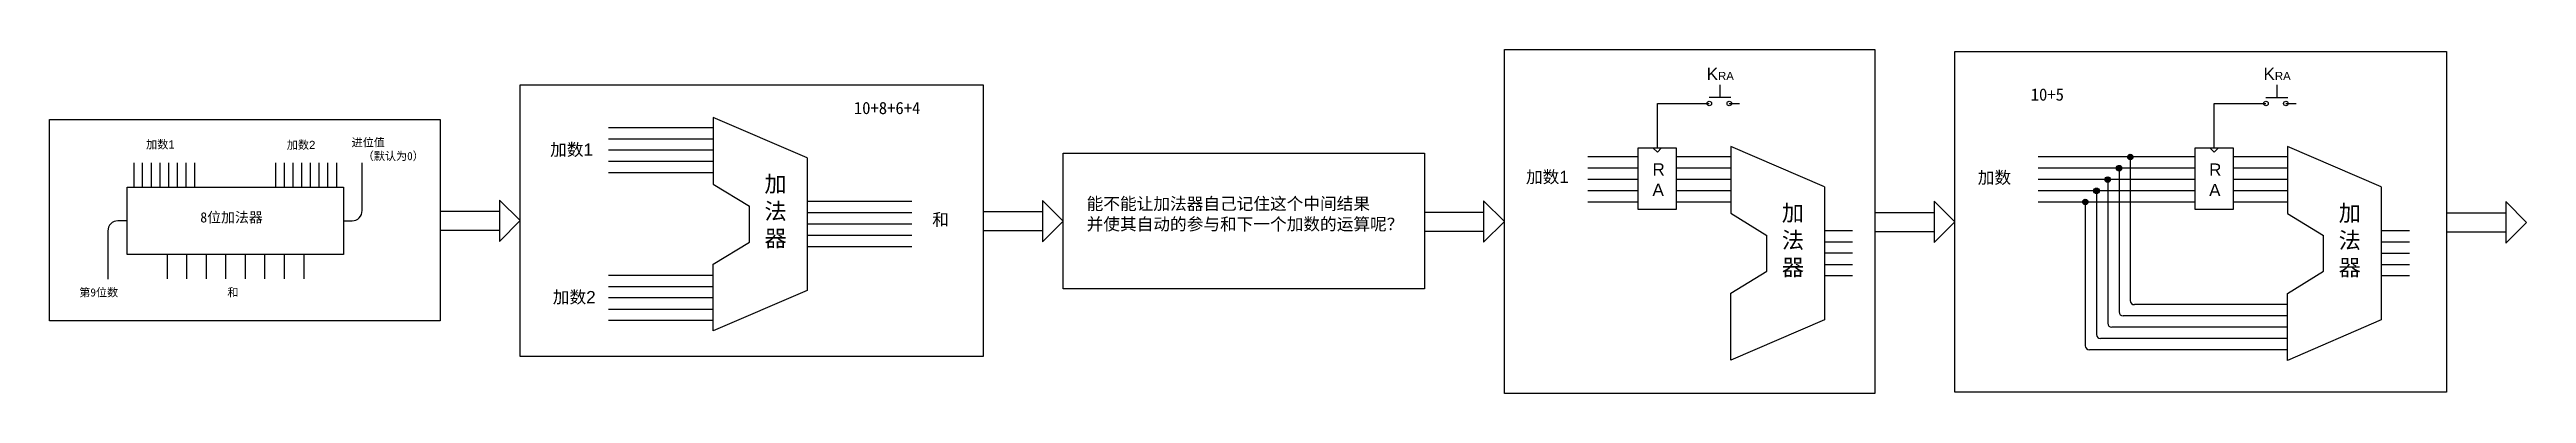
# Model space of a CAD drawing. Header units: inches. Extents: x -6 to 965, y -428 to -142.
# Drawn here: x 25.2 to 146.8, y -409.1 to -392.2 of the extents above; entities that cross this region are included whole.
import ezdxf

# ---------------------------------------------------------------- set-up
doc = ezdxf.new("R2010")
doc.units = ezdxf.units.IN
doc.header["$MEASUREMENT"] = 0
doc.styles.get("Standard").update_dxf_attribs({"font": 'arial.ttf'})

msp = doc.modelspace()

# ---------------------------------------------------------------- texts
at = {"color": 85, "true_color": 0x58ba48, "attachment_point": 1}
for s, width, insert, char_height in [('K{\\H0.66667x;RA}', 1.1224, (106.56, -393.11), 0.6), ('{\\fSimSun|b0|i0|c134|p2;10+8+6+4}', 2.6324, (64.69, -394.78), 0.6), ('{\\fSimSun|b0|i0|c134|p2;10+5}', 2.6324, (122.47, -394.12), 0.6), ('{\\fSimSun|b0|i0|c134|p2;进位值\\P  （默认为0）}', 8.0058, (40.03, -396.57), 0.4), ('R\\PA', 1.1224, (103.9, -397.79), 0.6), ('{\\fSimSun|b0|i0|c134|p2;第9位数}', 3.5453, (26.66, -403.92), 0.4)]:
    msp.add_mtext_dynamic_manual_height_columns(s, width=width, gutter_width=1, heights=[0], dxfattribs=dict(at, insert=insert, char_height=char_height))
at = {"color": 7, "true_color": 0xffffff, "attachment_point": 1}
for s, width, insert, char_height in [('K{\\H0.66667x;RA}', 1.1224, (133.9, -393.11), 0.6), ('{\\fSimSun|b0|i0|c134|p2;加数}1', 2.6324, (29.94, -396.67), 0.4), ('{\\fSimSun|b0|i0|c134|p2;加数}2', 2.2992, (36.85, -396.69), 0.4), ('{\\fSimSun|b0|i0|c134|p2;加数}1', 2.6324, (49.78, -396.82), 0.6), ('{\\fSimSun|b0|i0|c134|p2;加\\P法\\P器}', 5.7182, (60.3, -398.4), 0.8), ('{\\fSimSun|b0|i0|c134|p2;加数}1', 2.6324, (97.69, -398.16), 0.6), ('{\\fSimSun|b0|i0|c134|p2;加数}', 2.6324, (119.87, -398.19), 0.6), ('R\\PA', 1.1224, (131.23, -397.8), 0.6), ('{\\fSimSun|b0|i0|c134|p2;能不能让加法器自己记住这个中间结果\\P并使其自动的参与和下一个加数的运算呢？}', 17.5782, (76.12, -399.47), 0.6), ('{\\fSimSun|b0|i0|c134|p2;加\\P法\\P器}', 5.7182, (110.25, -399.82), 0.8), ('{\\fSimSun|b0|i0|c134|p2;加\\P法\\P器}', 5.7182, (137.59, -399.83), 0.8), ('{\\fSimSun|b0|i0|c134|p2;8位加法器}', 4.2511, (32.6, -400.19), 0.5), ('{\\fSimSun|b0|i0|c134|p2; 和}', 2.6324, (68.13, -400.25), 0.6), ('{\\fSimSun|b0|i0|c134|p2;和}', 1.781, (33.93, -403.92), 0.4), ('{\\fSimSun|b0|i0|c134|p2;加数}2', 2.6324, (49.91, -404.05), 0.6)]:
    msp.add_mtext_dynamic_manual_height_columns(s, width=width, gutter_width=1, heights=[0], dxfattribs=dict(at, insert=insert, char_height=char_height))

# ---------------------------------------------------------------- hatches: boundary and pattern name
at = {"true_color": 0x58ba48}
h = msp.add_hatch(color=85, dxfattribs=at)
h.dxf.hatch_style = 1
h.paths.add_polyline_path([(127.22, -397.48), (127.49, -397.48, 1)])
h.paths.add_polyline_path([(127.49, -397.48), (127.36, -397.48), (127.36, -397.62, 0.414214)])
h.paths.add_polyline_path([(127.36, -397.48), (127.22, -397.48, 0.414214), (127.36, -397.62)])
h = msp.add_hatch(color=85, dxfattribs=at)
h.dxf.hatch_style = 1
h.paths.add_polyline_path([(126.12, -398.59), (126.39, -398.59, 1)])
h.paths.add_polyline_path([(126.39, -398.59), (126.25, -398.59), (126.25, -398.72, 0.414214)])
h.paths.add_polyline_path([(126.25, -398.59), (126.12, -398.59, 0.414214), (126.25, -398.72)])
h = msp.add_hatch(color=85, dxfattribs=at)
h.dxf.hatch_style = 1
h.paths.add_polyline_path([(126.67, -398.03), (126.94, -398.03, 1)])
h.paths.add_polyline_path([(126.94, -398.03), (126.81, -398.03), (126.81, -398.17, 0.414214)])
h.paths.add_polyline_path([(126.81, -398.03), (126.67, -398.03, 0.414214), (126.81, -398.17)])
h = msp.add_hatch(color=85, dxfattribs=at)
h.dxf.hatch_style = 1
h.paths.add_polyline_path([(125.01, -399.69), (125.28, -399.69, 1)])
h.paths.add_polyline_path([(125.28, -399.69), (125.15, -399.69), (125.15, -399.83, 0.414214)])
h.paths.add_polyline_path([(125.15, -399.69), (125.01, -399.69, 0.414214), (125.15, -399.83)])
h = msp.add_hatch(color=85, dxfattribs=at)
h.dxf.hatch_style = 1
h.paths.add_polyline_path([(125.56, -399.14), (125.83, -399.14, 1)])
h.paths.add_polyline_path([(125.83, -399.14), (125.7, -399.14), (125.7, -399.28, 0.414214)])
h.paths.add_polyline_path([(125.7, -399.14), (125.56, -399.14, 0.414214), (125.7, -399.28)])

# ---------------------------------------------------------------- linework, layer by layer
at = {"color": 85, "true_color": 0x58ba48}
for p, q in [((107.21, -393.95), (107.21, -394.55)), ((104.14, -397.04), (104.14, -394.86)), ((104.14, -394.86), (106.69, -394.86)), ((106.68, -394.55), (107.75, -394.55)), ((107.67, -394.86), (108.17, -394.86)), ((103.92, -397.04), (104.14, -397.25)), ((104.35, -397.04), (104.14, -397.25)), ((127.36, -397.48), (127.36, -404.52)), ((126.25, -398.59), (126.25, -405.63)), ((126.81, -398.03), (126.81, -405.07)), ((48.31, -400.6), (47.29, -399.59)), ((47.29, -399.59), (47.29, -401.62)), ((74.97, -400.62), (73.95, -399.61)), ((73.95, -399.61), (73.95, -401.64)), ((96.63, -400.64), (95.61, -399.63)), ((95.61, -399.63), (95.61, -401.66)), ((118.74, -400.66), (117.73, -399.65)), ((117.73, -399.65), (117.73, -401.68)), ((125.15, -399.69), (125.15, -406.73)), ((125.7, -399.14), (125.7, -406.18)), ((146.81, -400.69), (145.79, -399.67)), ((145.79, -399.67), (145.79, -401.7)), ((44.38, -400.14), (47.29, -400.14)), ((44.38, -401.07), (47.29, -401.07)), ((48.31, -400.6), (47.29, -401.62)), ((71.04, -400.16), (73.95, -400.16)), ((71.04, -401.09), (73.95, -401.09)), ((74.97, -400.62), (73.95, -401.64)), ((92.7, -400.18), (95.61, -400.18)), ((92.7, -401.11), (95.61, -401.11)), ((96.63, -400.64), (95.61, -401.66)), ((114.81, -400.2), (117.73, -400.2)), ((114.81, -401.13), (117.73, -401.13)), ((118.74, -400.66), (117.73, -401.68)), ((142.88, -400.22), (145.79, -400.22)), ((142.88, -401.15), (145.79, -401.15)), ((146.81, -400.69), (145.79, -401.7)), ((135.07, -404.72), (127.56, -404.72)), ((135.07, -405.83), (126.45, -405.83)), ((135.07, -405.27), (127.01, -405.27)), ((135.07, -406.93), (125.35, -406.93)), ((135.07, -406.38), (125.9, -406.38))]:
    msp.add_line(p, q, dxfattribs=at)
at = {"color": 7, "true_color": 0xffffff}
for p, q in [((134.55, -393.95), (134.55, -394.56)), ((131.47, -397.04), (131.47, -394.86)), ((131.47, -394.86), (134.02, -394.86)), ((134.01, -394.56), (135.09, -394.56)), ((135, -394.86), (135.5, -394.86)), ((131.26, -397.04), (131.47, -397.25)), ((131.69, -397.04), (131.47, -397.25)), ((135.07, -397.48), (132.41, -397.48)), ((135.07, -396.97), (135.07, -400.25)), ((135.07, -398.03), (132.41, -398.03)), ((135.07, -398.59), (132.41, -398.59)), ((135.07, -399.14), (132.41, -399.14)), ((135.07, -399.69), (132.41, -399.69)), ((135.07, -400.25), (136.85, -401.33))]:
    msp.add_line(p, q, dxfattribs=at)
for p, q in [((57.78, -396.05), (52.64, -396.05)), ((62.39, -397.52), (57.78, -395.54)), ((57.78, -395.54), (57.78, -398.81)), ((57.78, -396.6), (52.64, -396.6)), ((57.78, -397.15), (52.64, -397.15)), ((62.39, -397.52), (62.39, -404.03)), ((103.2, -397.48), (100.73, -397.48)), ((107.74, -397.48), (105.07, -397.48)), ((112.34, -398.95), (107.74, -396.96)), ((107.74, -396.96), (107.74, -400.24)), ((130.54, -397.48), (122.83, -397.48)), ((139.68, -398.95), (135.07, -396.97)), ((29.35, -398.96), (29.35, -397.77)), ((29.77, -398.96), (29.77, -397.77)), ((30.2, -398.96), (30.2, -397.77)), ((30.63, -398.96), (30.63, -397.77)), ((31.05, -398.96), (31.05, -397.77)), ((31.48, -398.96), (31.48, -397.77)), ((31.91, -398.96), (31.91, -397.77)), ((32.33, -398.96), (32.33, -397.77)), ((36.31, -398.96), (36.31, -397.77)), ((36.74, -398.96), (36.74, -397.77)), ((37.16, -398.96), (37.16, -397.77)), ((37.59, -398.96), (37.59, -397.77)), ((38.02, -398.96), (38.02, -397.77)), ((38.44, -398.96), (38.44, -397.77)), ((38.87, -398.96), (38.87, -397.77)), ((39.3, -398.96), (39.3, -397.77)), ((40.55, -400.11), (40.55, -397.76)), ((57.78, -397.71), (52.64, -397.71)), ((57.78, -398.26), (52.64, -398.26)), ((57.78, -398.81), (59.56, -399.9)), ((103.2, -398.03), (100.73, -398.03)), ((103.2, -398.58), (100.73, -398.58)), ((107.74, -398.03), (105.07, -398.03)), ((107.74, -398.58), (105.07, -398.58)), ((130.54, -398.03), (122.83, -398.03)), ((130.54, -398.59), (122.83, -398.59)), ((59.56, -401.65), (59.56, -399.9)), ((67.54, -399.67), (62.39, -399.67)), ((103.2, -399.14), (100.73, -399.14)), ((103.2, -399.69), (100.73, -399.69)), ((107.74, -399.14), (105.07, -399.14)), ((107.74, -399.69), (105.07, -399.69)), ((112.34, -398.95), (112.34, -405.46)), ((130.54, -399.14), (122.83, -399.14)), ((130.54, -399.69), (122.83, -399.69)), ((139.68, -398.95), (139.68, -405.46)), ((28.06, -401.11), (28.06, -403.47)), ((29.01, -400.61), (28.56, -400.61)), ((39.63, -400.61), (40.05, -400.61)), ((67.54, -400.22), (62.39, -400.22)), ((67.54, -400.77), (62.39, -400.77)), ((107.74, -400.24), (109.51, -401.33)), ((113.72, -401.1), (112.34, -401.1)), ((141.06, -401.1), (139.68, -401.1)), ((30.97, -402.26), (30.97, -403.45)), ((31.93, -402.26), (31.93, -403.45)), ((32.89, -402.26), (32.89, -403.45)), ((33.84, -402.26), (33.84, -403.45)), ((34.8, -402.26), (34.8, -403.45)), ((35.76, -402.26), (35.76, -403.45)), ((36.72, -402.26), (36.72, -403.45)), ((37.68, -402.26), (37.68, -403.45)), ((57.78, -402.73), (59.56, -401.65)), ((67.54, -401.33), (62.39, -401.33)), ((67.54, -401.88), (62.39, -401.88)), ((109.51, -403.08), (109.51, -401.33)), ((113.72, -401.65), (112.34, -401.65)), ((113.72, -402.2), (112.34, -402.2)), ((136.85, -403.08), (136.85, -401.33)), ((141.06, -401.65), (139.68, -401.65)), ((141.06, -402.21), (139.68, -402.21)), ((57.78, -403.29), (52.64, -403.29)), ((57.78, -406.01), (57.78, -402.73)), ((107.74, -404.16), (109.51, -403.08)), ((113.72, -402.76), (112.34, -402.76)), ((113.72, -403.31), (112.34, -403.31)), ((135.07, -404.17), (136.85, -403.08)), ((141.06, -402.76), (139.68, -402.76)), ((141.06, -403.31), (139.68, -403.31)), ((57.78, -403.84), (52.64, -403.84)), ((57.78, -404.39), (52.64, -404.39)), ((57.78, -404.95), (52.64, -404.95)), ((62.39, -404.03), (57.78, -406.01)), ((107.74, -407.44), (107.74, -404.16)), ((135.07, -407.45), (135.07, -404.17)), ((57.78, -405.5), (52.64, -405.5)), ((112.34, -405.46), (107.74, -407.44)), ((139.68, -405.46), (135.07, -407.45))]:
    msp.add_line(p, q)
for points in [[(96.63, -392.22), (114.81, -392.22), (114.81, -409.07), (96.63, -409.07)], [(118.74, -392.31), (142.88, -392.31), (142.88, -409.01), (118.74, -409.01)], [(48.31, -393.94), (71.04, -393.94), (71.04, -407.26), (48.31, -407.26)], [(25.2, -395.65), (44.38, -395.65), (44.38, -405.51), (25.2, -405.51)], [(74.97, -397.29), (92.7, -397.29), (92.7, -403.95), (74.97, -403.95)], [(29.01, -398.96), (39.63, -398.96), (39.63, -402.26), (29.01, -402.26)]]:
    msp.add_lwpolyline(points, close=True)
at = {"color": 85, "true_color": 0x58ba48}
msp.add_lwpolyline([(103.2, -397.04), (105.07, -397.04), (105.07, -400.06), (103.2, -400.06)], close=True, dxfattribs=at)
at = {"color": 7, "true_color": 0xffffff}
msp.add_lwpolyline([(130.54, -397.04), (132.41, -397.04), (132.41, -400.06), (130.54, -400.06)], close=True, dxfattribs=at)
at = {"color": 85, "true_color": 0x58ba48}
for centre, radius in [((106.69, -394.86), 0.111), ((107.67, -394.86), 0.111), ((127.36, -397.48), 0.135), ((126.25, -398.59), 0.135), ((126.81, -398.03), 0.135), ((125.15, -399.69), 0.135), ((125.7, -399.14), 0.135)]:
    msp.add_circle(centre, radius, dxfattribs=at)
at = {"color": 7, "true_color": 0xffffff}
for centre in [(134.02, -394.86), (135, -394.86)]:
    msp.add_circle(centre, 0.111, dxfattribs=at)
for centre, start, end in [((28.56, -401.11), 90, 180), ((40.05, -400.11), 270, 0)]:
    msp.add_arc(centre, 0.5, start, end)
at = {"color": 85, "true_color": 0x58ba48}
for centre in [(127.56, -404.52), (126.45, -405.63), (127.01, -405.07), (125.35, -406.73), (125.9, -406.18)]:
    msp.add_arc(centre, 0.2, 180, 270, dxfattribs=at)

msp.set_redraw_order([(e.dxf.handle, doc.entitydb.next_handle()) for e in msp.query("TEXT MTEXT ATTDEF DIMENSION ARC_DIMENSION")])  # texts and dimensions are drawn at this point

doc.saveas('drawing.dxf')
